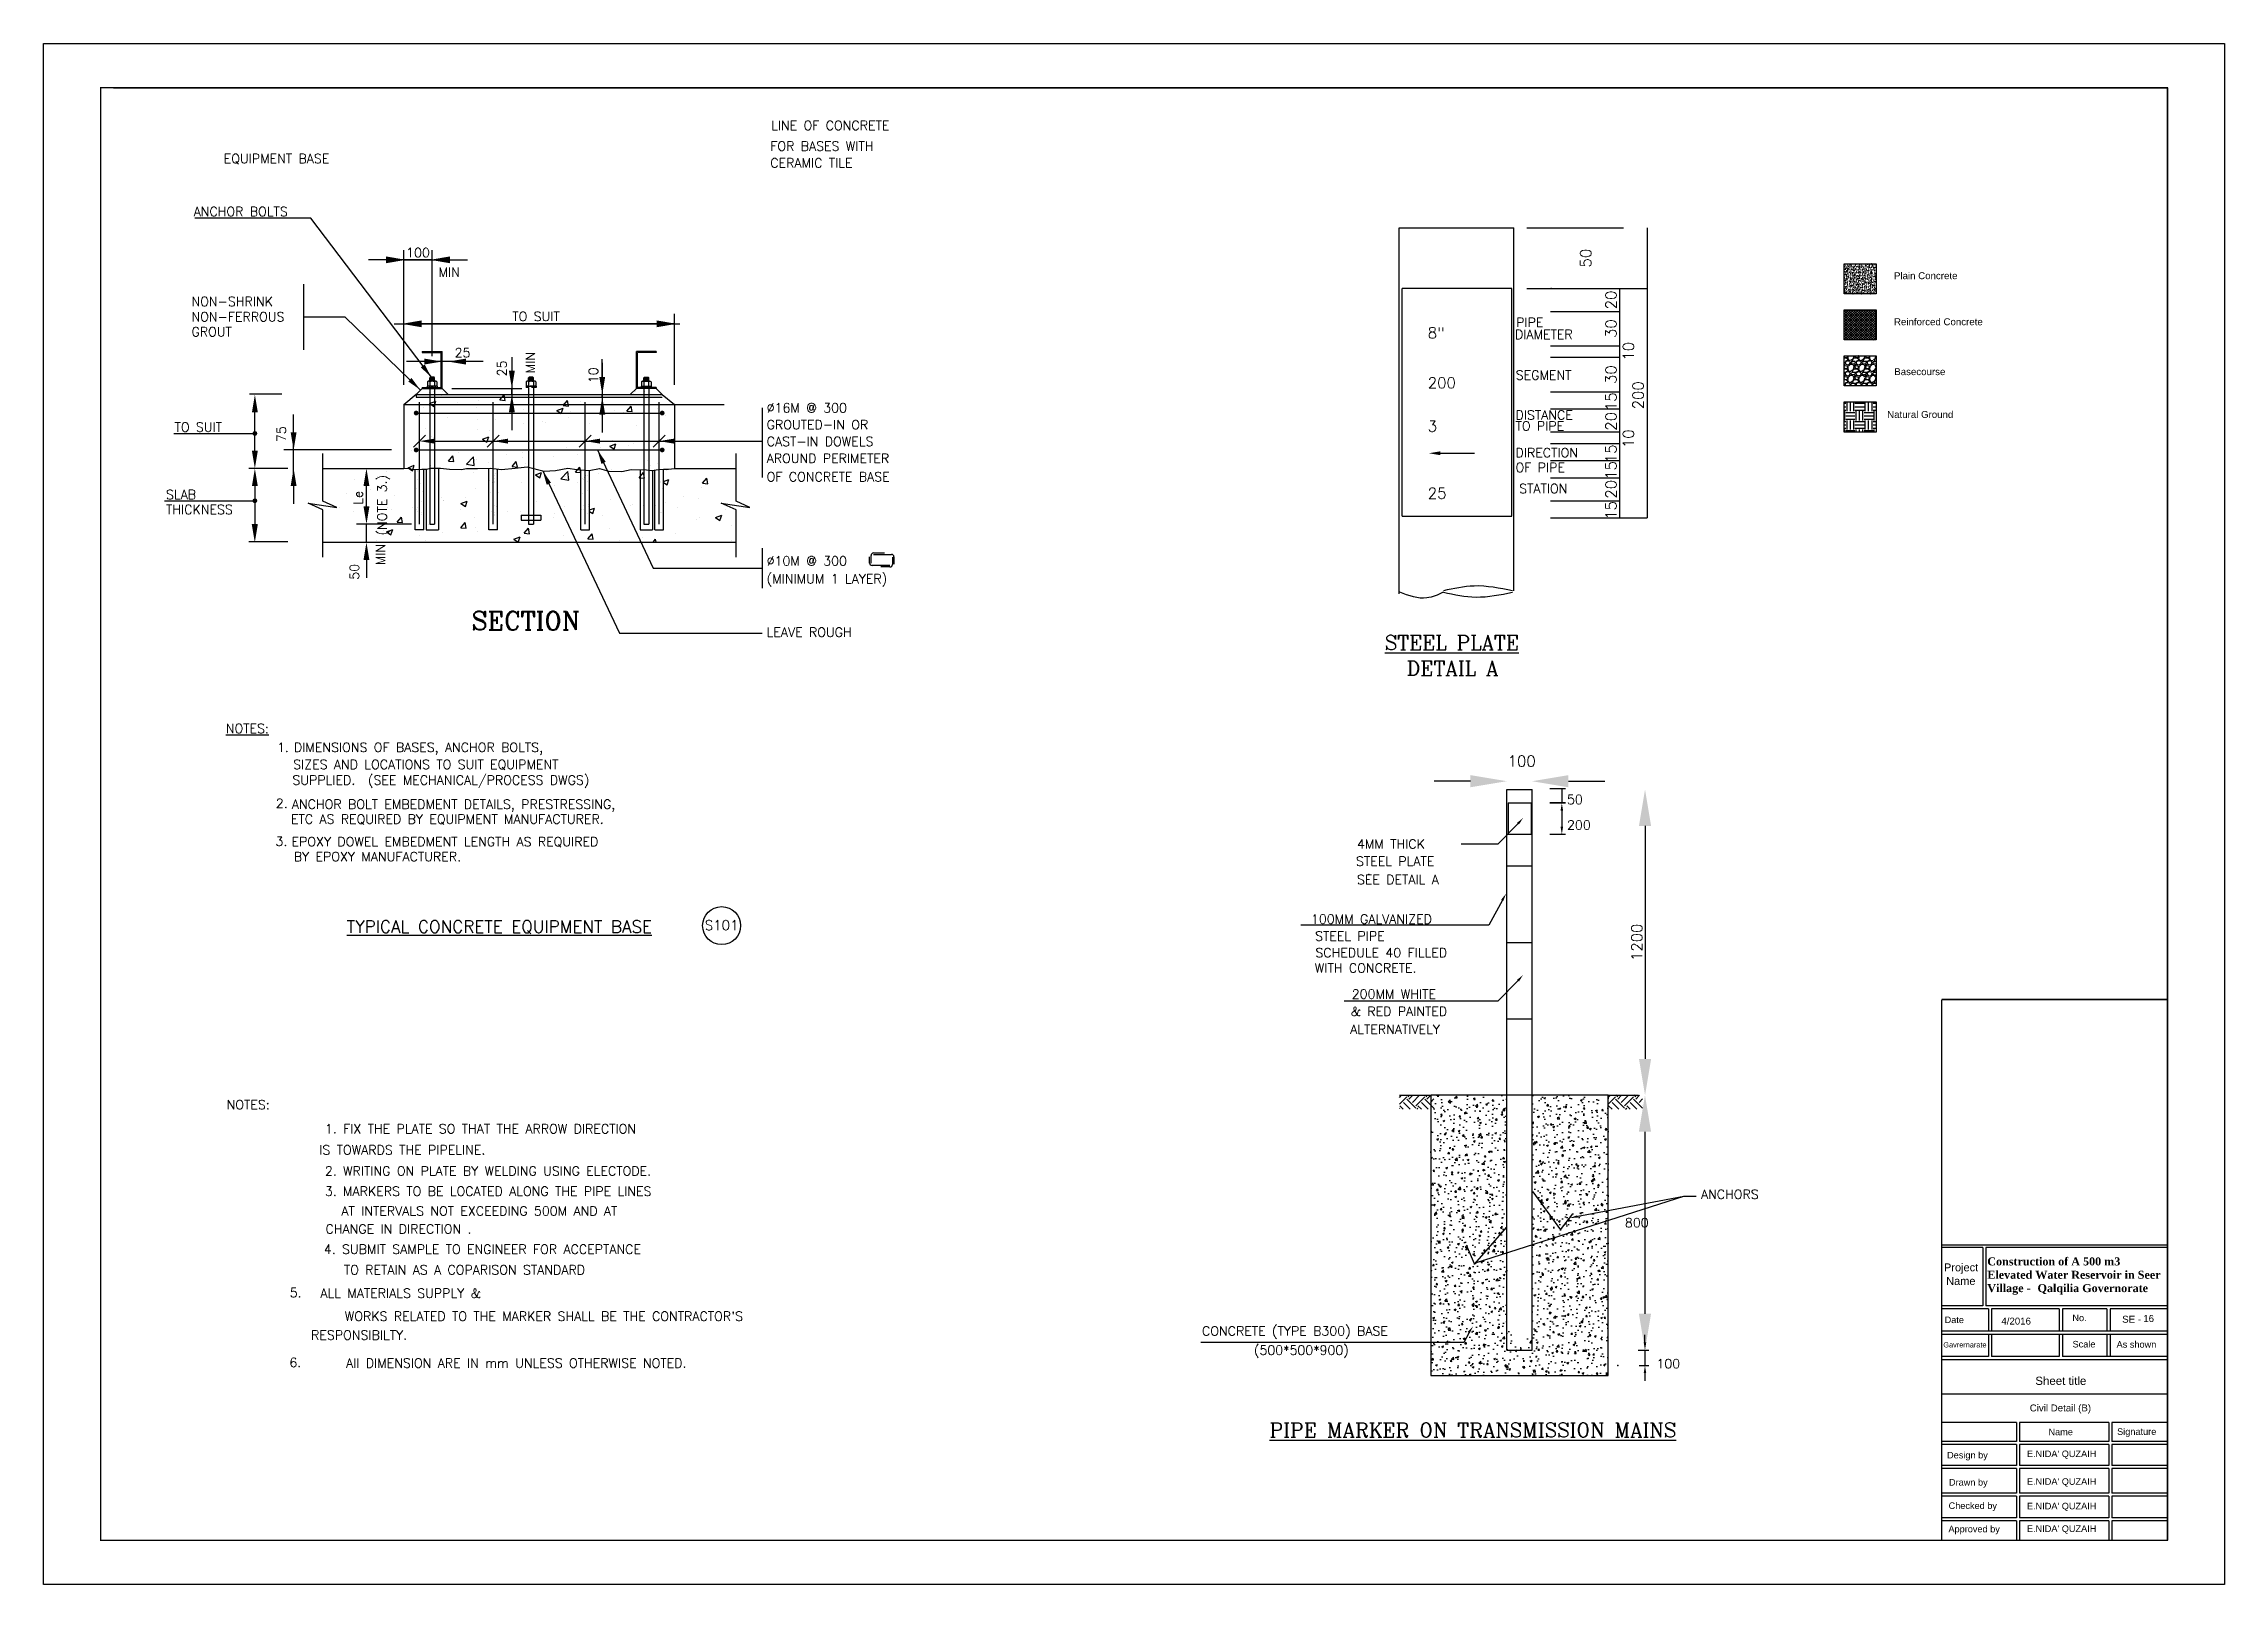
# Model space of a CAD drawing. Extents: x 166525 to 167198, y 178739 to 179747.
# Drawn here: x 167046 to 167105.9, y 178860.4 to 178902.8 of the extents above; entities that cross this region are included whole.
import ezdxf
from ezdxf.enums import TextEntityAlignment as Align

# ---------------------------------------------------------------- set-up
doc = ezdxf.new("R2010")
doc.units = 0
doc.header["$MEASUREMENT"] = 0
for name, pattern in [('AUSGEZOGEN', [0]), ('HIDDEN', [9.525, 6.35, -3.175]), ('HIDDEN2', [0.1875, 0.125, -0.0625])]:
    doc.linetypes.add(name, pattern=pattern)
doc.layers.get('0').update_dxf_attribs({"linetype": 'CONTINUOUS'})
doc.layers.get('DEFPOINTS').update_dxf_attribs({"linetype": 'CONTINUOUS'})
for name, color, linetype in [('000FRAME', 7, 'CONTINUOUS'), ('006COL', 5, 'CONTINUOUS'), ('007HATH', 8, 'CONTINUOUS'), ('1', 7, 'CONTINUOUS'), ('2', 7, 'CONTINUOUS'), ('6', 2, 'CONTINUOUS'), ('CONC-MINOR', 7, 'AUSGEZOGEN'), ('COVER', 7, 'CONTINUOUS'), ('DIMLIN', 7, 'AUSGEZOGEN'), ('HATCH', 40, 'CONTINUOUS'), ('HIDDEN', 7, 'CONTINUOUS'), ('L-10', 1, 'CONTINUOUS'), ('Line 1', 2, 'CONTINUOUS'), ('MECH-MINOR', 7, 'CONTINUOUS'), ('MHATCH', 8, 'CONTINUOUS'), ('PAPER', 7, 'CONTINUOUS'), ('R-BAR', 3, 'CONTINUOUS'), ('STEEL-MINOR', 7, 'CONTINUOUS'), ('T120', 10, 'CONTINUOUS'), ('TXT', 6, 'CONTINUOUS')]:
    doc.layers.add(name, color=color, linetype=linetype)
doc.layers.add('Frame-PW - KA_FRAME', color=7, linetype='CONTINUOUS', lineweight=80)
doc.styles.add('ROMANC', font='romanc', dxfattribs={"height": 30})

msp = doc.modelspace()

# ---------------------------------------------------------------- texts
at = {"color": 7, "insert": (167099.43085, 178869.41832), "char_height": 0.2, "width": 4.930876, "attachment_point": 1}
msp.add_mtext('{\\fTimes New Roman|b1|i0|c0|p18;\\H1.1x;\\C256;Construction of A 500 m3 Elevated Water Reservoir in Seer Village - \\H1.2845x; \\H0.77854x;Qalqilia Governorate\\H1.1896x; }', dxfattribs=at)
at = {"layer": '1', "color": 7, "linetype": 'Continuous', "style": 'ROMANC'}
for s, height, p in [('LINE OF CONCRETE', 0.2535, (167066.01434, 178900.38515)), ('EQUIPMENT BASE', 0.2535, (167050.97359, 178899.47434)), ('FOR BASES WITH', 0.2535, (167065.99146, 178899.81636)), ('CERAMIC TILE', 0.2535, (167065.99146, 178899.35558)), ('ANCHOR BOLTS', 0.2535, (167050.14638, 178898.02096)), ('NON-SHRINK', 0.2535, (167050.08746, 178895.54923)), ('NON-FERROUS', 0.2535, (167050.08746, 178895.13032)), ('GROUT', 0.2535, (167050.08746, 178894.71816)), ('8"', 0.3, (167084.05718, 178894.66468)), ('DIAMETER', 0.2535, (167086.45299, 178894.64558)), ('PIPE ', 0.2535, (167086.48379, 178894.97604)), ('SEGMENT', 0.2535, (167086.47386, 178893.52807)), ('200', 0.3, (167084.05718, 178893.29139)), ('%%C16M @ 300', 0.2535, (167065.89141, 178892.62861)), ('DISTANCE ', 0.2535, (167086.46797, 178892.43167)), ('TO SUIT', 0.2535, (167049.62254, 178892.09814)), ('GROUTED-IN OR', 0.2535, (167065.89141, 178892.16628)), ('CAST-IN DOWELS', 0.2535, (167065.89141, 178891.70438)), ('3', 0.3, (167084.05718, 178892.09947)), ('TO PIPE', 0.2535, (167086.46797, 178892.13053)), ('AROUND PERIMETER', 0.2535, (167065.89141, 178891.24163)), ('DIRECTION ', 0.2535, (167086.46797, 178891.3968)), ('OF CONCRETE BASE', 0.2535, (167065.89141, 178890.73503)), ('OF PIPE', 0.2535, (167086.46797, 178890.98943)), ('SLAB', 0.2535, (167049.38696, 178890.24643)), ('25', 0.3, (167084.05718, 178890.25978)), ('STATION', 0.2535, (167086.56823, 178890.4103)), ('THICKNESS', 0.2535, (167049.38696, 178889.83554)), ('%%C10M @ 300', 0.2535, (167065.89141, 178888.4238)), ('(MINIMUM 1 LAYER)', 0.2535, (167065.89141, 178887.93154)), ('LEAVE ROUGH', 0.2535, (167065.89141, 178886.46597)), ('%%USTEEL PLATE', 0.4, (167082.87555, 178886.10624)), ('DETAIL A', 0.4, (167083.47512, 178885.40161)), ('%%uNOTES:', 0.2535, (167051.03014, 178883.8199)), ('1.', 0.2535, (167052.43962, 178883.30239)), ('DIMENSIONS OF BASES, ANCHOR BOLTS,', 0.2535, (167052.90163, 178883.30239)), ('SIZES AND LOCATIONS TO SUIT EQUIPMENT', 0.2535, (167052.88115, 178882.83205)), ('SUPPLIED.  (SEE MECHANICAL/PROCESS DWGS)', 0.2535, (167052.86152, 178882.4026)), ('2.', 0.2535, (167052.40392, 178881.76407)), ('ANCHOR BOLT EMBEDMENT DETAILS, PRESTRESSING,', 0.2535, (167052.84545, 178881.73878)), ('50', 0.2535, (167087.88291, 178881.86979)), ('ETC AS REQUIRED BY EQUIPMENT MANUFACTURER.', 0.2535, (167052.82035, 178881.32978)), ('200', 0.2535, (167087.88291, 178881.16888)), ('3.', 0.2535, (167052.39488, 178880.72076)), ('EPOXY DOWEL EMBEDMENT LENGTH AS REQUIRED ', 0.2535, (167052.83641, 178880.71064)), ('BY EPOXY MANUFACTURER.', 0.2535, (167052.89782, 178880.30051)), ('4MM THICK', 0.2535, (167082.11176, 178880.64643)), ('STEEL PLATE', 0.2535, (167082.08558, 178880.17413)), ('SEE DETAIL A', 0.2535, (167082.11176, 178879.67045)), ('100MM GALVANIZED ', 0.2535, (167080.84771, 178878.58394)), ('STEEL PIPE ', 0.2535, (167080.96102, 178878.11838)), ('SCHEDULE 40 FILLED ', 0.2535, (167080.97061, 178877.66168)), ('WITH CONCRETE.', 0.2535, (167080.95499, 178877.24043)), ('200MM WHITE', 0.2535, (167081.96829, 178876.5244)), ('ALTERNATIVELY', 0.2535, (167081.92525, 178875.55791)), ('& RED PAINTED', 0.2535, (167081.93959, 178876.05024)), ('ANCHORS', 0.2535, (167091.56436, 178871.02335)), ('CONCRETE (TYPE B300) BASE', 0.2535, (167077.85366, 178867.26942)), ('(500*500*900)', 0.2535, (167079.27989, 178866.7437)), ('100', 0.2535, (167090.34052, 178866.37326)), ('%%UPIPE MARKER ON TRANSMISSION MAINS', 0.4, (167079.70683, 178864.476))]:
    msp.add_text(s, height=height, dxfattribs=at).set_placement(p)
for s, height, p in [('MIN', 0.2535, (167057.16751, 178896.47984)), ('S101', 0.2704, (167064.6543, 178878.54367)), ('NOTES:', 0.2535, (167051.64457, 178873.61406)), ('1. FIX THE PLATE SO THAT THE ARROW DIRECTION', 0.2535, (167058.02871, 178872.95193)), ('IS TOWARDS THE PIPELINE.', 0.2535, (167055.87965, 178872.37118)), ('2. WRITING ON PLATE BY WELDING USING ELECTODE.', 0.2535, (167058.23392, 178871.79157)), ('3. MARKERS TO BE LOCATED ALONG THE PIPE LINES', 0.2535, (167058.23936, 178871.23544)), ('CHANGE IN DIRECTION .', 0.2535, (167055.77544, 178870.19895)), ('AT INTERVALS NOT EXCEEDING 500M AND AT', 0.2535, (167057.9974, 178870.6933)), ('4. SUBMIT SAMPLE TO ENGINEER FOR ACCEPTANCE ', 0.2535, (167058.16787, 178869.64199)), ('  TO RETAIN AS A COPARISON STANDARD', 0.2535, (167057.41383, 178869.07683)), ('5. ', 0.2535, (167053.03792, 178868.45161)), ('ALL MATERIALS SUPPLY & ', 0.2535, (167055.92203, 178868.43528)), ("WORKS RELATED TO THE MARKER SHALL BE THE CONTRACTOR'S", 0.2535, (167059.7707, 178867.80271)), ('RESPONSIBILTY.', 0.2535, (167054.69311, 178867.28496)), ('6. ', 0.2535, (167053.02721, 178866.53182)), ('All DIMENSION ARE IN mm UNLESS OTHERWISE NOTED.', 0.2535, (167059.00991, 178866.51548))]:
    msp.add_text(s, height=height, dxfattribs=at).set_placement(p, align=Align.MIDDLE)
for s, height, p in [('20', 0.3, (167089.24048, 178895.46178)), ('30', 0.3, (167089.24048, 178894.67435)), ('10', 0.3, (167089.7203, 178894.0527)), ('30', 0.3, (167089.24048, 178893.41032)), ('15', 0.3, (167089.24048, 178892.66434)), ('200', 0.3, (167089.98679, 178892.71381)), ('20', 0.3, (167089.24048, 178892.12557)), ('75', 0.2535, (167052.68423, 178891.81387)), ('10', 0.3, (167089.7203, 178891.64897)), ('15', 0.3, (167089.24048, 178891.23453)), ('15', 0.3, (167089.24048, 178890.77865)), ('20', 0.3, (167089.24048, 178890.26061)), ('Le', 0.2535, (167054.79359, 178890.09486)), ('15', 0.3, (167089.24048, 178889.68039)), ('MIN', 0.2535, (167055.41048, 178888.43121)), ('50', 0.2535, (167054.69219, 178888.0339))]:
    msp.add_text(s, height=height, rotation=90, dxfattribs=at).set_placement(p)
msp.add_text('25', height=0.2535, dxfattribs=at).set_placement((167057.53586, 178894.2693), align=Align.MIDDLE_CENTER)
msp.add_text('MIN', height=0.2535, rotation=90, dxfattribs=at).set_placement((167059.39917, 178893.99689), align=Align.MIDDLE)
for s, p in [('25', (167058.61606, 178893.83663)), ('10', (167061.13105, 178893.64832)), ('(NOTE 3.)', (167055.32599, 178890.07956))]:
    msp.add_text(s, height=0.2535, rotation=90, dxfattribs=at).set_placement(p, align=Align.MIDDLE_CENTER)
for s, height, p in [('SECTION', 0.507, (167059.27284, 178886.65391)), ('%%UTYPICAL CONCRETE EQUIPMENT BASE', 0.338, (167058.54734, 178878.33653))]:
    msp.add_text(s, height=height, dxfattribs=at).set_placement(p, align=Align.CENTER)
at = {"layer": '1', "color": 7, "linetype": 'Continuous', "attachment_point": 5, "style": 'ROMANC'}
for s, insert, char_height in [('100', (167056.31207, 178897.01943), 0.2535), ('TO SUIT', (167059.55448, 178895.26734), 0.2535), ('\\A1;100', (167086.63809, 178883.05093), 0.3), ('\\A1;800', (167089.80007, 178870.37224), 0.2535)]:
    msp.add_mtext(s, dxfattribs=dict(at, insert=insert, char_height=char_height))
at = {"layer": '1', "color": 7, "linetype": 'Continuous', "char_height": 0.3, "attachment_point": 5, "rotation": 90, "style": 'ROMANC'}
for s, insert in [('50', (167088.39816, 178896.86733)), ('\\A1;1200 ', (167089.80213, 178878.07224))]:
    msp.add_mtext(s, dxfattribs=dict(at, insert=insert))
at = {"layer": 'TXT', "color": 7}
for s, insert, char_height, width, attachment_point in [('{\\fArial|b0|i0|c0|p34;Plain Concrete}', (167097.73946, 178896.47981), 0.1904466, 2.9052944, 2), ('{\\fArial|b0|i0|c0|p34;Reinforced Concrete}', (167098.08724, 178895.21439), 0.1904466, 2.9052944, 2), ('{\\fArial|b0|i0|c0|p34;Basecourse }', (167097.57713, 178893.84392), 0.1904466, 2.9052944, 2), ('{\\fArial|b0|i0|c0|p34;Natural Ground}', (167097.58891, 178892.66853), 0.1904466, 2.9052944, 2), ('{\\fArial|b0|i0|c0|p34;Project }', (167099.18128, 178869.25269), 0.2162446, 0.9779129, 3), ('{\\fArial|b0|i0|c0|p34;Name}', (167099.10606, 178868.87983), 0.2162446, 0.8023905, 3), ('{\\fArial|b0|i0|c0|p34;Date}', (167098.79027, 178867.79412), 0.1802039, 2.4656722, 3), ('{\\fArial|b0|i0|c0|p34;4/2016}', (167100.63126, 178867.76365), 0.1904466, 2.6058199, 3), ('{\\fArial|b0|i0|c0|p34;No.}', (167102.16114, 178867.84791), 0.1802039, 2.4656722, 3), ('\\A1;{\\fArial|b0|i0|c0|p34;SE -}', (167103.65561, 178867.81411), 0.1904466, 2.6058199, 3), ('\\A1;{\\fArial|b0|i0|c0|p34;16}', (167104.01277, 178867.83606), 0.1904466, 2.6058199, 3), ('{\\fArial|b0|i0|c178|p34;Gavrernarate}', (167099.40971, 178867.08892), 0.1441631, 1.9725377, 3), ('{\\fArial|b0|i0|c0|p34;Scale}', (167102.40246, 178867.12495), 0.1802039, 2.4656722, 3), ('{\\fArial|b0|i0|c0|p34;As shown}', (167104.07487, 178867.11871), 0.1802039, 2.4656722, 3), ('{\\fArial|b0|i0|c0|p34;Sheet title}', (167100.75244, 178866.14139), 0.2252548, 3.0820902, 1), ('{\\fArial|b0|i0|c0|p34;Civil Detail (B)}', (167102.28267, 178865.37827), 0.1904466, 2.9052944, 3), ('{\\fArial|b0|i0|c0|p34;Name}', (167101.7836, 178864.71403), 0.1802039, 2.4656722, 3), ('{\\fArial|b0|i0|c0|p34;Signature}', (167104.07523, 178864.72401), 0.1802039, 2.4656722, 3), ('{\\fArial|b0|i0|c0|p34;Design by}', (167099.44526, 178864.07678), 0.1802039, 1.1130295, 3), ("{\\fArial|b0|i0|c0|p34;E.NIDA' QUZAIH}", (167102.42823, 178864.11306), 0.1802039, 2.1409455, 3), ('{\\fArial|b0|i0|c0|p34;Drawn by}', (167099.44165, 178863.33047), 0.1802039, 1.1094247, 3), ("{\\fArial|b0|i0|c0|p34;E.NIDA' QUZAIH}", (167102.42823, 178863.35178), 0.1802039, 2.1409455, 3), ('{\\fArial|b0|i0|c0|p34;Checked by}', (167099.69675, 178862.68833), 0.1802039, 1.3645265, 3), ("{\\fArial|b0|i0|c0|p34;E.NIDA' QUZAIH}", (167102.42823, 178862.67794), 0.1802039, 2.1409455, 3), ('{\\fArial|b0|i0|c0|p34;Approved by}', (167099.77655, 178862.04684), 0.1802039, 1.4443199, 3), ("{\\fArial|b0|i0|c0|p34;E.NIDA' QUZAIH}", (167102.42823, 178862.05713), 0.1802039, 2.1409455, 3)]:
    msp.add_mtext(s, dxfattribs=dict(at, insert=insert, char_height=char_height, width=width, attachment_point=attachment_point))

# ---------------------------------------------------------------- blocks, each defined once
blk = doc.blocks.new('*X1050')
at = {"color": 0}
for p, q in [((68.26, 164.41), (68.26, 164.41)), ((69.37, 164.72), (69.37, 164.72)), ((69.48, 165.14), (70.74, 165.62)), ((69.48, 165.14), (70.38, 164.53)), ((70.15, 164.49), (70.15, 164.49)), ((70.38, 164.53), (70.74, 165.62)), ((71.4, 166.93), (71.89, 166.88)), ((71.89, 166.88), (71.89, 166.92)), ((75.08, 165.31), (75.08, 165.31)), ((78.98, 164.32), (78.98, 164.32)), ((79.5, 165.83), (79.5, 165.83)), ((83.73, 165.85), (84.6, 166.88)), ((83.73, 165.85), (84.8, 165.75)), ((84.8, 165.75), (84.6, 166.88)), ((86.45, 166.81), (86.45, 166.81)), ((95.35, 163.7), (96.61, 164.18)), ((96.24, 163.09), (96.61, 164.18)), ((96.64, 164.72), (97.51, 165.75)), ((96.64, 164.72), (97.71, 164.62)), ((97.72, 164.62), (97.51, 165.75)), ((100.22, 165.52), (100.22, 165.52)), ((109.55, 163.59), (110.42, 164.62)), ((110.63, 163.49), (110.42, 164.62)), ((115.73, 164.18), (115.73, 164.18)), ((116.2, 164.88), (116.2, 164.88)), ((68.73, 160.11), (68.73, 160.11)), ((73.17, 162.3), (73.17, 162.3)), ((79.23, 161.91), (79.23, 161.91)), ((79.28, 159.84), (79.28, 159.84)), ((81.71, 159.71), (81.71, 159.71)), ((82.78, 161.9), (82.78, 161.9)), ((86.22, 160.3), (86.22, 160.3)), ((88.52, 161.11), (88.52, 161.11)), ((88.59, 163.91), (88.59, 163.91)), ((89.72, 163.72), (89.72, 163.72)), ((92.38, 161.49), (92.38, 161.49)), ((93.04, 161.2), (93.04, 161.2)), ((95.35, 163.7), (96.24, 163.09)), ((97.61, 162.26), (97.61, 162.26)), ((98.2, 163.5), (98.2, 163.5)), ((101.99, 161.09), (101.99, 161.09)), ((104.4, 162.69), (104.4, 162.69)), ((106.96, 163.61), (106.96, 163.61)), ((107.81, 163.1), (107.81, 163.1)), ((108.91, 163.29), (108.91, 163.29)), ((109.55, 163.59), (110.63, 163.49)), ((111.6, 160.68), (111.6, 160.68)), ((117.42, 162.69), (117.42, 162.69)), ((65.79, 155.57), (65.79, 155.57)), ((69.93, 158.49), (69.93, 158.49)), ((70.35, 158.21), (70.35, 158.21)), ((75.4, 155.17), (75.4, 155.17)), ((80.22, 157.89), (81.48, 158.37)), ((80.22, 157.89), (81.12, 157.29)), ((81.12, 157.29), (81.48, 158.37)), ((97.39, 156.27), (97.39, 156.27)), ((99.67, 155.59), (99.67, 155.59)), ((104.18, 156.19), (104.18, 156.19)), ((106.09, 156.45), (107.35, 156.93)), ((106.09, 156.45), (106.99, 155.85)), ((106.74, 157.62), (106.74, 157.62)), ((106.99, 155.85), (107.35, 156.93)), ((109.98, 156.58), (109.98, 156.58)), ((110.99, 157.08), (110.99, 157.08)), ((115.98, 158.89), (115.98, 158.89)), ((60.62, 151.35), (60.62, 151.35)), ((65.1, 152.09), (66.36, 152.57)), ((65.1, 152.09), (66, 151.48)), ((65.61, 151.11), (65.61, 151.11)), ((66, 151.48), (66.36, 152.57)), ((69.71, 152.5), (69.71, 152.5)), ((73.32, 153.44), (74.18, 154.47)), ((73.32, 153.44), (74.39, 153.34)), ((74.39, 153.34), (74.18, 154.47)), ((76.96, 152.81), (78.36, 154.27)), ((76.96, 152.81), (78.56, 152.56)), ((76.98, 152.61), (76.98, 152.61)), ((78.56, 152.56), (78.36, 154.27)), ((78.48, 151.17), (78.48, 151.17)), ((79.06, 153.85), (79.06, 153.85)), ((81.48, 153.2), (81.48, 153.2)), ((85.01, 154.76), (85.01, 154.76)), ((86.23, 152.31), (87.09, 153.34)), ((86.23, 152.31), (87.3, 152.21)), ((87.3, 152.21), (87.09, 153.34)), ((88.3, 155.12), (88.3, 155.12)), ((88.3, 154.1), (88.3, 154.1)), ((88.98, 152.98), (88.98, 152.98)), ((90.97, 150.64), (92.23, 151.13)), ((91.86, 150.04), (92.23, 151.13)), ((94.62, 154.35), (94.62, 154.35)), ((96.17, 149.83), (97.57, 151.29)), ((97.77, 149.58), (97.57, 151.29)), ((99.14, 151.18), (100, 152.21)), ((99.14, 151.18), (100.21, 151.08)), ((99.48, 154.78), (99.48, 154.78)), ((100.21, 151.08), (100, 152.21)), ((103.79, 150.83), (103.79, 150.83)), ((104.23, 153.95), (104.23, 153.95)), ((106.52, 151.63), (106.52, 151.63)), ((112.05, 150.05), (112.91, 151.08)), ((113.12, 149.95), (112.92, 151.08)), ((113.83, 153.54), (113.83, 153.54)), ((114.29, 152.63), (114.29, 152.63)), ((115.77, 152.9), (115.77, 152.9)), ((117.63, 151.48), (117.63, 151.48)), ((52.68, 146.78), (52.68, 146.78)), ((54.29, 149.62), (54.29, 149.62)), ((57.49, 147.57), (57.49, 147.57)), ((58.79, 150.21), (58.79, 150.21)), ((62.29, 146.37), (62.29, 146.37)), ((69.49, 146.51), (69.49, 146.51)), ((78.84, 147.86), (78.84, 147.86)), ((83.57, 147), (83.57, 147)), ((88.08, 149.13), (88.08, 149.13)), ((90.97, 150.64), (91.86, 150.04)), ((93.29, 149.02), (93.29, 149.02)), ((94.93, 148.49), (94.93, 148.49)), ((96.17, 149.83), (97.77, 149.58)), ((97.17, 150.28), (97.17, 150.28)), ((99.44, 149.09), (99.44, 149.09)), ((106.26, 149.99), (106.26, 149.99)), ((112.05, 150.05), (113.12, 149.95)), ((116.98, 149.26), (118.1, 149.69)), ((116.98, 149.1), (117.73, 148.6)), ((117.73, 148.6), (118.1, 149.69)), ((121.16, 146.33), (121.16, 146.33)), ((124.64, 148.06), (124.64, 148.06)), ((124.96, 148.92), (125.83, 149.95)), ((124.96, 148.92), (126.03, 148.82)), ((126.03, 148.82), (125.83, 149.95)), ((131.66, 148.13), (131.66, 148.13)), ((51.16, 144.09), (51.16, 144.09)), ((54.06, 143.11), (54.06, 143.11)), ((56.47, 144.36), (56.47, 144.36)), ((60.4, 145.36), (60.4, 145.36)), ((60.88, 144.01), (60.88, 144.01)), ((61.8, 143.62), (61.8, 143.62)), ((62.9, 141.03), (63.77, 142.06)), ((63.98, 140.93), (63.77, 142.06)), ((66.08, 143.96), (66.08, 143.96)), ((71.89, 145.97), (71.89, 145.97)), ((72.24, 145.51), (72.24, 145.51)), ((72.3, 145.42), (72.3, 145.42)), ((75.69, 143.55), (75.69, 143.55)), ((75.84, 144.84), (77.11, 145.32)), ((75.84, 144.84), (76.74, 144.23)), ((76.74, 144.23), (77.11, 145.32)), ((76.75, 146.1), (76.75, 146.1)), ((78.62, 141.87), (78.62, 141.87)), ((81.5, 145.56), (81.5, 145.56)), ((85.3, 143.14), (85.3, 143.14)), ((87.86, 143.13), (87.86, 143.13)), ((91.11, 145.16), (91.11, 145.16)), ((94.71, 141.99), (94.71, 141.99)), ((94.91, 142.74), (94.91, 142.74)), ((96.96, 144.29), (96.96, 144.29)), ((100.17, 142.73), (100.17, 142.73)), ((101.98, 143.5), (102.97, 143.88)), ((101.98, 143.21), (102.61, 142.79)), ((102.61, 142.79), (102.97, 143.88)), ((104.52, 142.33), (104.52, 142.33)), ((106.3, 145.64), (106.3, 145.64)), ((110.33, 144.34), (110.33, 144.34)), ((110.67, 144.53), (110.67, 144.53)), ((112.89, 144.38), (112.89, 144.38)), ((114.12, 141.93), (114.12, 141.93)), ((117.4, 144.98), (117.4, 144.98)), ((119.94, 143.94), (119.94, 143.94)), ((124.21, 145.87), (124.21, 145.87)), ((124.42, 142.06), (124.42, 142.06)), ((127.58, 141.95), (128.84, 142.44)), ((127.58, 141.95), (128.48, 141.35)), ((128.48, 141.35), (128.84, 142.44)), ((129.55, 143.53), (129.55, 143.53)), ((60.18, 139.36), (60.18, 139.36)), ((60.72, 139.03), (61.98, 139.52)), ((60.72, 139.03), (61.62, 138.43)), ((61.62, 138.43), (61.98, 139.52)), ((62.9, 141.03), (63.98, 140.93)), ((67.51, 138.41), (67.51, 138.41)), ((69.27, 140.52), (69.27, 140.52)), ((72.01, 139), (72.01, 139)), ((75.81, 139.9), (76.68, 140.93)), ((75.81, 139.9), (76.89, 139.8)), ((76.89, 139.8), (76.68, 140.93)), ((78.83, 139.9), (78.83, 139.9)), ((79.17, 139.12), (79.17, 139.12)), ((86.59, 137.59), (87.85, 138.07)), ((86.59, 137.59), (87.48, 136.99)), ((87.48, 136.99), (87.85, 138.07)), ((88.72, 138.77), (89.59, 139.8)), ((88.72, 138.77), (89.8, 138.67)), ((89.8, 138.67), (89.59, 139.8)), ((89.67, 140.92), (89.67, 140.92)), ((90.2, 141.39), (90.2, 141.39)), ((96.74, 138.29), (96.74, 138.29)), ((101.63, 137.64), (102.5, 138.67)), ((101.63, 137.64), (102.71, 137.54)), ((102.71, 137.54), (102.5, 138.67)), ((106.09, 139.64), (106.09, 139.64)), ((112.66, 137.88), (112.66, 137.88)), ((114.91, 136.94), (115.41, 137.54)), ((115.52, 136.94), (115.41, 137.54)), ((119.48, 138.77), (119.48, 138.77)), ((123.73, 141.52), (123.73, 141.52)), ((130.85, 140.27), (130.85, 140.27)), ((58.7, 137.22), (58.7, 137.22)), ((68.68, 137.32), (68.68, 137.32)), ((87.64, 137.14), (87.64, 137.14)), ((108.15, 137.28), (108.15, 137.28)), ((130.92, 137.39), (130.92, 137.39))]:
    blk.add_line(p, q, dxfattribs=at)
blk = doc.blocks.new('*X1048')
at = {"color": 0}
for p, q in [((66.94, 151.24), (66.94, 151.24)), ((67.94, 151.77), (67.94, 151.77)), ((82.96, 150.94), (82.96, 150.94)), ((66.77, 147.94), (66.77, 147.94)), ((66.92, 149.78), (66.92, 149.78)), ((67.31, 149.03), (67.31, 149.03)), ((67.36, 147.13), (67.36, 147.13)), ((67.7, 148.91), (67.7, 148.91)), ((68.05, 147.34), (68.05, 147.34)), ((68.18, 147.09), (68.18, 147.09)), ((68.23, 147.92), (68.23, 147.92)), ((81.55, 146.35), (81.55, 146.35)), ((81.66, 149.45), (81.66, 149.45)), ((81.79, 147.12), (81.79, 147.12)), ((82.18, 149.09), (82.18, 149.09)), ((82.24, 146.56), (82.24, 146.56)), ((82.45, 148.59), (82.45, 148.59)), ((82.59, 150.43), (82.59, 150.43)), ((82.62, 149.16), (82.62, 149.16)), ((82.66, 149.99), (82.66, 149.99)), ((82.68, 149.35), (82.68, 149.35)), ((83.24, 147.09), (83.24, 147.09)), ((100.52, 146.83), (100.52, 146.83)), ((100.63, 149.93), (100.63, 149.93)), ((100.76, 149.68), (100.76, 149.68)), ((100.88, 150.06), (100.88, 150.06)), ((101.25, 150.58), (101.25, 150.58)), ((101.47, 149.25), (101.47, 149.25)), ((101.52, 147.36), (101.52, 147.36)), ((101.63, 150.46), (101.63, 150.46)), ((101.96, 147.43), (101.96, 147.43)), ((101.96, 147.43), (101.96, 147.43)), ((116.34, 149.31), (116.34, 149.31)), ((116.47, 149.06), (116.47, 149.06)), ((116.75, 147.93), (116.75, 147.93)), ((66.59, 145.28), (66.59, 145.28)), ((66.88, 143.52), (66.88, 143.52)), ((67.02, 143.27), (67.02, 143.27)), ((67.06, 144.09), (67.06, 144.09)), ((67.78, 143.03), (67.78, 143.03)), ((67.85, 145.31), (67.85, 145.31)), ((67.85, 142.59), (67.85, 142.59)), ((68.16, 142.92), (68.16, 142.92)), ((82.07, 143.26), (82.07, 143.26)), ((82.59, 142.9), (82.59, 142.9)), ((82.61, 144.35), (82.61, 144.35)), ((82.66, 142.46), (82.66, 142.46)), ((82.72, 142.65), (82.72, 142.65)), ((83, 144.24), (83, 144.24)), ((100.3, 145.43), (100.3, 145.43)), ((100.35, 143.53), (100.35, 143.53)), ((100.79, 143.61), (100.79, 143.61)), ((100.79, 143.61), (100.79, 143.61)), ((100.83, 144.43), (100.83, 144.43)), ((101.17, 146.21), (101.17, 146.21)), ((101.57, 142.74), (101.57, 142.74)), ((101.72, 144.58), (101.72, 144.58)), ((101.79, 144.14), (101.79, 144.14)), ((101.81, 143.51), (101.81, 143.51)), ((115.3, 145.24), (115.3, 145.24)), ((115.45, 144.35), (115.45, 144.35)), ((116.05, 142.91), (116.05, 142.91)), ((116.3, 143.05), (116.3, 143.05)), ((116.5, 142.99), (116.5, 142.99))]:
    blk.add_line(p, q, dxfattribs=at)
blk = doc.blocks.new('_OPEN')
at = {"color": 0, "linetype": 'ByBlock'}
for p, q in [((-1, 0.17), (0, 0)), ((0, 0), (-1, -0.17)), ((0, 0), (-1, 0))]:
    blk.add_line(p, q, dxfattribs=at)
blk = doc.blocks.new('*X1049')
at = {"color": 0}
for p, q in [((69.38, 167.43), (69.38, 167.43)), ((70.27, 167.58), (70.27, 167.58)), ((70.4, 167.33), (70.4, 167.33)), ((72.16, 167.62), (72.16, 167.62)), ((72.62, 167.07), (72.62, 167.07)), ((72.87, 167.2), (72.87, 167.2))]:
    blk.add_line(p, q, dxfattribs=at)

# ---------------------------------------------------------------- hatches: boundary and pattern name
at = {"linetype": 'Continuous'}
h = msp.add_hatch(dxfattribs=at)
h.set_pattern_fill('EARTH', color=8, style=0)
h.set_pattern_definition([(0, (428.79478, -356.30798), (0.25, 0.25), [0.25, -0.25]), (0, (428.79478, -356.21423), (0.25, 0.25), [0.25, -0.25]), (0, (428.79478, -356.12048), (0.25, 0.25), [0.25, -0.25]), (90, (428.82603, -356.08923), (-0.25, 0.25), [0.25, -0.25]), (90, (428.91978, -356.08923), (-0.25, 0.25), [0.25, -0.25]), (90, (429.01353, -356.08923), (-0.25, 0.25), [0.25, -0.25])])
h.paths.add_polyline_path([(167096.37683, 178892.91682), (167095.49448, 178892.91682), (167095.49448, 178892.09016), (167096.37683, 178892.09016)])
at = {"layer": '006COL'}
h = msp.add_hatch(dxfattribs=at)
h.set_pattern_fill('ANSI37', color=8, scale=0.38995, angle=90, style=0)
h.set_pattern_definition([(135, (166965.018223, 178774.08502), (-0.034467066, -0.034467066), []), (225, (166965.018223, 178774.08502), (0.034467066, -0.034467066), [])])
h.paths.add_polyline_path([(167095.49448, 178895.44766), (167095.49448, 178894.621), (167096.37683, 178894.621), (167096.37683, 178895.44766)])
at = {"layer": '007HATH'}
h = msp.add_hatch(dxfattribs=at)
h.set_pattern_fill('AR-CONC', color=8, scale=0.015598, angle=270, style=0)
h.set_pattern_definition([(320, (166968.88922, 178773.3319), (-0.009788086, -0.11187834), [0.01169851, -0.12868361]), (265, (166968.88922, 178773.3319), (0.11732703, 0.02164245), [0.00935881, -0.10294689]), (10.451444, (166968.88841, 178773.32257), (0.10753894, -0.09023589), [0.009942204, -0.10936424]), (316.1842, (166968.92042, 178773.3319), (-0.02581772, -0.16646845), [0.01754777, -0.19302542]), (6.63564, (166968.91827, 178773.31802), (0.15194315, -0.1457887), [0.01491331, -0.16404645]), (261.18416, (166968.92042, 178773.3319), (0.15194315, -0.1457887), [0.01403821, -0.15442033]), (291, (166968.91262, 178773.3163), (-0.06280055, -0.09310564), [0.01169851, -0.12868361]), (236, (166968.91262, 178773.3163), (0.113109, -0.03795236), [0.00935881, -0.10294689]), (341.451445, (166968.90739, 178773.30854), (0.05030845, -0.131058), [0.0099422, -0.10936424]), (307.5, (166968.889222, 178773.331896), (0.051924828, -0.001896696), [0, -0.101699048, 0, -0.10450669, 0, -0.10333684]), (277.5, (166968.88922, 178773.331896), (0.061520392, -0.041033622), [0, -0.059584411, 0, -0.099359346, 0, -0.039384984]), (237.5, (166968.889222, 178773.36668), (-0.003518112, -0.083265695), [0, -0.038995034, 0, -0.121664505, 0, -0.16143944]), (227.5, (166968.88922, 178773.38228), (0.01561439, -0.090965457), [0, -0.050693544, 0, -0.08079771, 0, -0.1146454])])
h.paths.add_polyline_path([(167096.37683, 178896.71307), (167095.49448, 178896.71307), (167095.49448, 178895.88642), (167096.37683, 178895.88642)])
at = {"layer": 'HATCH'}
h = msp.add_hatch(dxfattribs=at)
h.set_pattern_fill('EARTH', color=256, scale=1.4, angle=45, style=0)
h.set_pattern_definition([(45, (167060.9567, 178859.7188), (3e-17, 0.4949747), [0.35, -0.35]), (45, (167060.8639, 178859.8116), (3e-17, 0.4949747), [0.35, -0.35]), (45, (167060.7711, 178859.9044), (3e-17, 0.4949747), [0.35, -0.35]), (135, (167060.7711, 178859.96627), (-0.4949747, 6e-17), [0.35, -0.35]), (135, (167060.8639, 178860.05908), (-0.4949747, 6e-17), [0.35, -0.35]), (135, (167060.9567, 178860.1519), (-0.4949747, 6e-17), [0.35, -0.35])])
h.paths.add_polyline_path([(167084.22645, 178873.87224), (167083.28108, 178873.87224), (167083.28108, 178873.48592), (167084.22645, 178873.48592)])
h = msp.add_hatch(dxfattribs=at)
h.set_pattern_fill('AR-CONC', color=256, scale=0.07, style=0)
h.set_pattern_definition([(50, (167067.14663, 178859.80818), (0.502082, -0.0439265), [0.0525, -0.5775]), (355, (167067.14663, 178859.8082), (-0.097126, 0.526534), [0.042, -0.462]), (100.4514, (167067.18847, 178859.8045), (0.404957, 0.482608), [0.044618, -0.490799]), (46.1842, (167067.1466, 178859.9482), (0.747069, -0.115863), [0.07875, -0.86625]), (96.6356, (167067.2089, 178859.9385), (0.654264, 0.681883), [0.066927, -0.7362]), (351.1842, (167067.1466, 178859.9482), (0.654263, 0.681883), [0.063, -0.693]), (21, (167067.21663, 178859.91318), (0.417835, -0.281833), [0.0525, -0.5775]), (326, (167067.21663, 178859.9132), (0.170321, 0.507605), [0.042, -0.462]), (71.4514, (167067.25145, 178859.8897), (0.588156, 0.225771), [0.044618, -0.490799]), (37.5, (167067.14663, 178859.80818), (0.0085119, 0.2330257), [0, -0.4564, 0, -0.469, 0, -0.46375]), (7.5, (167067.14663, 178859.80818), (0.1841487, 0.2760882), [0, -0.2674, 0, -0.4459, 0, -0.17675]), (327.5, (167066.99053, 178859.80818), (0.3736757, -0.0157884), [0, -0.175, 0, -0.546, 0, -0.7245]), (317.5, (167066.92053, 178859.80818), (0.4082303, 0.0700735), [0, -0.2275, 0, -0.3626, 0, -0.5145])])
h.paths.add_polyline_path([(167086.92955, 178867.57224), (167086.57955, 178866.87224), (167086.22955, 178867.57224), (167086.22955, 178873.87224), (167084.14345, 178873.87224), (167084.14345, 178866.17224), (167089.01565, 178866.17224), (167089.01565, 178873.87224), (167086.92955, 178873.87224)])
h = msp.add_hatch(dxfattribs=at)
h.set_pattern_fill('EARTH', color=256, scale=1.4, angle=45, style=0)
h.set_pattern_definition([(45, (167066.69127, 178859.7188), (3e-17, 0.4949747), [0.35, -0.35]), (45, (167066.59846, 178859.8116), (3e-17, 0.4949747), [0.35, -0.35]), (45, (167066.50566, 178859.9044), (3e-17, 0.4949747), [0.35, -0.35]), (135, (167066.50566, 178859.96627), (-0.4949747, 6e-17), [0.35, -0.35]), (135, (167066.59846, 178860.05908), (-0.4949747, 6e-17), [0.35, -0.35]), (135, (167066.69127, 178860.1519), (-0.4949747, 6e-17), [0.35, -0.35])])
h.paths.add_polyline_path([(167089.96101, 178873.87224), (167089.01565, 178873.87224), (167089.01565, 178873.48592), (167089.96101, 178873.48592)])
at = {"layer": 'Line 1', "linetype": 'Continuous'}
h = msp.add_hatch(dxfattribs=at)
h.set_pattern_fill('GRAVEL', color=8, scale=0.3, style=0)
h.set_pattern_definition([(228.012787504, (429.010784, -356.007982), (-2.4, -2.7), [0.0403608, -3.99572641412]), (184.969740728, (428.983784, -356.037982), (3.6, 0.3), [0.0692604, -6.85677742837]), (132.510447078, (428.914784, -356.043982), (3, -3.3), [0.0488364, -4.83480977883]), (267.273689006, (428.797784, -356.118982), (0.3, 6), [0.0630714, -6.2440674125]), (292.833654178, (428.794784, -356.181982), (-1.5, 3.6), [0.0618465, -6.12281193843]), (357.273689006, (428.818784, -356.238982), (-6, 0.3), [0.0630714, -6.2440674125]), (37.6942404667, (428.881784, -356.241982), (-3.9, -3), [0.0834087, -8.25745456467]), (72.255328375, (428.947784, -356.190982), (2.1, 6.6), [0.0787464, -7.79589644904]), (121.429565615, (428.971784, -356.115982), (-2.4, 3.9), [0.063285, -6.26522193292]), (175.236358309, (428.938784, -356.061982), (3.3, -0.3), [0.0722496, -3.54022877364]), (222.397437798, (428.866784, -356.055982), (-3.6, -3.3), [0.0934344, -9.25001250144]), (138.814074834, (429.094784, -356.121982), (-2.1, 1.8), [0.0318903, -3.15715344382]), (171.46923439, (429.070784, -356.100982), (3.9, -0.6), [0.0606711, -6.00645342485]), (225, (429.01078, -356.09198), (-3e-17, -0.3), [0.0424263, -0.3818377687]), (203.198590514, (428.989784, -356.05598), (1.5, 0.6), [0.0228474, -2.26188453176]), (291.801409486, (428.968784, -356.06498), (-0.3, 0.9), [0.0323109, -1.58323854214]), (30.963756532, (428.980784, -356.09498), (0.9, 0.6), [0.0524787, -1.69680686845]), (161.565051177, (429.02578, -356.06798), (0.6, -0.3), [0.0379473, -0.91073599805]), (16.389540334, (428.794784, -356.064982), (3, 0.9), [0.05316, -5.262853544]), (70.346175942, (428.845784, -356.049982), (-1.2000000000004, -3.300000000001), [0.0445983, -4.4152223242]), (293.198590514, (429.025784, -356.00798), (-0.6, 1.5), [0.0456945, -2.23903743176]), (343.610459666, (429.043784, -356.049982), (-3, 0.9), [0.05316, -5.262853544]), (339.44395478, (428.794784, -356.250982), (-1.5, 0.6), [0.051264, -2.5119371236]), (294.775140569, (428.842784, -356.268982), (-1.5, 3.3), [0.0429534, -4.252392919]), (66.801409486, (429.028784, -356.30798), (0.6, 1.5), [0.0456945, -2.23903743176]), (17.354024636, (429.046784, -356.265982), (-3.9, -1.2), [0.0502893, -4.97862708427]), (69.44395478, (428.881784, -356.307982), (-0.6, -1.5), [0.025632, -2.5375691236]), (101.309932474, (429.010784, -356.30798), (-0.3, 1.2), [0.015297, -1.51440885408]), (165.963756532, (429.007784, -356.29298), (0.9, -0.3), [0.0618465, -1.1750851877]), (186.009005957, (428.947784, -356.277982), (3, 0.3), [0.057315, -5.67417695236]), (303.690067526, (428.98078, -356.12198), (-0.3, 0.6), [0.0432666, -1.03839878264]), (353.157226587, (429.004784, -356.157982), (5.1, -0.6), [0.0755382, -7.4782687872]), (60.945395901, (429.079784, -356.166982), (-1.2, -2.1), [0.0308868, -3.0578022423]), (90, (429.09478, -356.13998), (-0.3, 0.3), [0.018, -0.282]), (120.256437164, (428.941784, -356.268982), (1.2, -2.1), [0.0416772, -4.12605599683]), (48.012787504, (428.920784, -356.232982), (2.4, 2.7), [0.0807216, -3.95536561412]), (0, (428.97478, -356.17298), (0.3, 0.3), [0.078, -0.222]), (325.304846469, (429.052784, -356.172982), (3, -2.1), [0.0474342, -4.69598229025]), (254.054604099, (429.091784, -356.19998), (-0.3, -1.2), [0.0436806, -2.1403523668]), (207.645975364, (429.079784, -356.241982), (-5.7, -3), [0.0711195, -7.04084225468]), (175.42607874, (429.016784, -356.274982), (-3.9, 0.3), [0.0752397, -7.4487220224])])
h.paths.add_polyline_path([(167096.37683, 178894.18224), (167095.49448, 178894.18224), (167095.49448, 178893.35558), (167096.37683, 178893.35558)])

# ---------------------------------------------------------------- linework, layer by layer
for p, q in [((167104.37817, 178869.75908), (167098.17942, 178869.75908)), ((167099.30408, 178869.6945), (167098.17942, 178869.6945)), ((167099.30408, 178869.6945), (167099.30408, 178868.09201)), ((167104.37817, 178869.6945), (167099.39152, 178869.6945)), ((167099.39152, 178869.6945), (167099.39152, 178868.09201)), ((167099.30408, 178868.09201), (167098.17942, 178868.09201)), ((167099.46337, 178868.00457), (167098.17942, 178868.00457)), ((167104.37817, 178868.09201), (167099.39152, 178868.09201)), ((167099.46337, 178868.00457), (167099.46337, 178867.39246)), ((167101.40791, 178868.00457), (167099.55081, 178868.00457)), ((167099.55081, 178868.00457), (167099.55081, 178867.39246)), ((167101.40791, 178868.00457), (167101.40791, 178867.39246)), ((167101.49535, 178868.00457), (167101.49535, 178867.39246)), ((167102.71903, 178868.00457), (167101.49535, 178868.00457)), ((167102.71903, 178868.00457), (167102.71903, 178867.39246)), ((167104.37817, 178868.00457), (167102.80647, 178868.00457)), ((167102.80647, 178868.00457), (167102.80647, 178867.39246)), ((167104.37817, 178867.39246), (167098.17942, 178867.39246)), ((167099.46337, 178867.39246), (167098.17942, 178867.39246)), ((167101.40791, 178867.39246), (167099.55081, 178867.39246)), ((167102.71903, 178867.39246), (167101.49535, 178867.39246)), ((167104.37817, 178867.30501), (167098.17942, 178867.30501)), ((167099.46337, 178867.30501), (167098.17942, 178867.30501)), ((167099.46337, 178867.30501), (167099.46337, 178866.6929)), ((167101.40791, 178867.30501), (167099.55081, 178867.30501)), ((167099.55081, 178867.30501), (167099.55081, 178866.6929)), ((167101.40791, 178867.30501), (167101.40791, 178866.6929)), ((167102.71903, 178867.30501), (167101.49535, 178867.30501)), ((167101.49535, 178867.30501), (167101.49535, 178866.6929)), ((167102.71903, 178867.30501), (167102.71903, 178866.6929)), ((167102.80647, 178867.30501), (167102.80647, 178866.6929)), ((167099.46337, 178866.6929), (167098.17942, 178866.6929)), ((167104.37817, 178866.60545), (167098.17942, 178866.60545)), ((167101.40791, 178866.6929), (167099.55081, 178866.6929)), ((167104.37817, 178866.6929), (167101.49535, 178866.6929)), ((167104.37817, 178865.65883), (167098.17942, 178865.65883)), ((167100.23292, 178864.88775), (167098.17942, 178864.88775)), ((167100.23292, 178864.36308), (167098.17942, 178864.36308)), ((167100.23292, 178864.88775), (167100.23292, 178864.36308)), ((167102.76881, 178864.88775), (167100.32037, 178864.88775)), ((167100.32037, 178864.88775), (167100.32037, 178864.36308)), ((167102.76881, 178864.36308), (167100.32037, 178864.36308)), ((167102.76881, 178864.88775), (167102.76881, 178864.36308)), ((167104.37817, 178864.88775), (167102.85626, 178864.88775)), ((167102.85626, 178864.88775), (167102.85626, 178864.36308)), ((167104.37817, 178864.36308), (167102.85626, 178864.36308)), ((167100.23292, 178864.27563), (167098.17942, 178864.27563)), ((167100.23292, 178864.27563), (167100.23292, 178863.70412)), ((167102.76881, 178864.27563), (167100.32037, 178864.27563)), ((167100.32037, 178864.27563), (167100.32037, 178863.70412)), ((167102.76881, 178864.27563), (167102.76881, 178863.70412)), ((167104.37817, 178864.27563), (167102.85626, 178864.27563)), ((167102.85626, 178864.27563), (167102.85626, 178863.70412)), ((167100.23292, 178863.70412), (167098.17942, 178863.70412)), ((167100.23292, 178863.61667), (167098.17942, 178863.61667)), ((167100.23292, 178863.61667), (167100.23292, 178862.94284)), ((167102.76881, 178863.70412), (167100.32037, 178863.70412)), ((167102.76881, 178863.61667), (167100.32037, 178863.61667)), ((167100.32037, 178863.61667), (167100.32037, 178862.94284)), ((167102.76881, 178863.61667), (167102.76881, 178862.94284)), ((167104.37817, 178863.70412), (167102.85626, 178863.70412)), ((167104.37817, 178863.61667), (167102.85626, 178863.61667)), ((167102.85626, 178863.61667), (167102.85626, 178862.94284)), ((167100.23292, 178862.94284), (167098.17942, 178862.94284)), ((167100.23292, 178862.85539), (167098.17942, 178862.85539)), ((167100.23292, 178862.85539), (167100.23292, 178862.269)), ((167102.76881, 178862.94284), (167100.32037, 178862.94284)), ((167102.76881, 178862.85539), (167100.32037, 178862.85539)), ((167100.32037, 178862.85539), (167100.32037, 178862.269)), ((167102.76881, 178862.85539), (167102.76881, 178862.269)), ((167104.37817, 178862.94284), (167102.85626, 178862.94284)), ((167104.37817, 178862.85539), (167102.85626, 178862.85539)), ((167102.85626, 178862.85539), (167102.85626, 178862.269)), ((167100.23292, 178862.269), (167098.17942, 178862.269)), ((167100.23292, 178862.18156), (167098.17942, 178862.18156)), ((167100.23292, 178862.18156), (167100.23292, 178861.64819)), ((167102.76881, 178862.269), (167100.32037, 178862.269)), ((167100.32037, 178862.18156), (167100.32037, 178861.64819)), ((167102.76881, 178862.18156), (167100.32037, 178862.18156)), ((167102.76881, 178862.18156), (167102.76881, 178861.64819)), ((167104.37817, 178862.269), (167102.85626, 178862.269)), ((167102.85626, 178862.18156), (167102.85626, 178861.64819)), ((167104.37817, 178862.18156), (167102.85626, 178862.18156))]:
    msp.add_line(p, q)
at = {"layer": '000FRAME', "color": 7}
for points in [[(167096.37683, 178896.71307), (167096.37683, 178895.88642), (167095.49448, 178895.88642), (167095.49448, 178896.71307)], [(167096.37683, 178895.44766), (167096.37683, 178894.621), (167095.49448, 178894.621), (167095.49448, 178895.44766)], [(167096.37683, 178894.18224), (167096.37683, 178893.35558), (167095.49448, 178893.35558), (167095.49448, 178894.18224)], [(167096.37683, 178892.91682), (167096.37683, 178892.09016), (167095.49448, 178892.09016), (167095.49448, 178892.91682)]]:
    msp.add_lwpolyline(points, close=True, dxfattribs=at)
at = {"layer": '1', "color": 8, "linetype": 'Continuous'}
for p, q in [((167053.36829, 178897.96406), (167050.17979, 178897.96406)), ((167056.67825, 178893.59407), (167053.36829, 178897.96406)), ((167055.43665, 178896.81663), (167054.94993, 178896.81663)), ((167055.43665, 178896.81663), (167054.94993, 178896.81663)), ((167055.92337, 178893.38922), (167055.92337, 178897.08655)), ((167055.92337, 178896.81663), (167056.70077, 178896.81663)), ((167056.70077, 178894.17385), (167056.70077, 178897.08655)), ((167057.18749, 178896.81663), (167057.67421, 178896.81663)), ((167057.18749, 178896.81663), (167057.67421, 178896.81663)), ((167053.17889, 178894.35154), (167053.17889, 178896.14776)), ((167054.31292, 178895.24965), (167053.17889, 178895.24965)), ((167056.3704, 178893.25279), (167054.31292, 178895.24965)), ((167055.65297, 178895.06454), (167063.50604, 178895.06454)), ((167062.87265, 178895.06454), (167056.41009, 178895.06454)), ((167056.41009, 178895.06454), (167062.87265, 178895.06454)), ((167063.35937, 178893.38922), (167063.35937, 178895.33494)), ((167056.48445, 178894.02594), (167055.99773, 178894.02594)), ((167058.09987, 178894.02594), (167056.70077, 178894.02594)), ((167058.89063, 178894.14584), (167058.89063, 178892.84842)), ((167061.37441, 178893.60554), (167061.37441, 178894.09226)), ((167061.37441, 178893.9951), (167061.37441, 178892.78082)), ((167052.56882, 178893.12821), (167051.67698, 178893.12821)), ((167057.24157, 178893.28782), (167059.16103, 178893.28782)), ((167058.89063, 178893.11882), (167058.89063, 178893.28782)), ((167058.89063, 178893.11882), (167058.89063, 178893.28782)), ((167061.37441, 178893.05122), (167061.37441, 178893.11882)), ((167061.37441, 178893.05122), (167061.37441, 178893.11882)), ((167051.8292, 178891.57754), (167051.8292, 178892.6321)), ((167052.8933, 178892.08454), (167052.8933, 178892.57126)), ((167052.8933, 178890.82042), (167052.8933, 178892.53506)), ((167058.89063, 178892.6321), (167058.89063, 178892.14538)), ((167061.37441, 178892.5645), (167061.37441, 178892.07778)), ((167065.76847, 178892.75811), (167065.76847, 178890.84455)), ((167049.60666, 178892.05115), (167051.84607, 178892.05115)), ((167056.18465, 178891.67495), (167056.51545, 178892.00575)), ((167058.21265, 178891.67495), (167058.54345, 178892.00575)), ((167060.74236, 178891.67495), (167061.07316, 178892.00575)), ((167062.77036, 178891.67495), (167063.10116, 178892.00575)), ((167055.5792, 178891.59782), (167052.6229, 178891.59782)), ((167052.8933, 178891.09082), (167052.8933, 178891.59782)), ((167052.8933, 178891.09082), (167052.8933, 178891.59782)), ((167056.26137, 178891.59782), (167063.02137, 178891.59782)), ((167056.75565, 178891.84035), (167065.76847, 178891.84035)), ((167061.24361, 178891.59782), (167062.77051, 178888.35138)), ((167052.73106, 178891.09082), (167051.6616, 178891.09082)), ((167052.56882, 178891.09082), (167051.67698, 178891.09082)), ((167059.73891, 178891.02412), (167061.8483, 178886.56737)), ((167049.34206, 178890.20211), (167051.84607, 178890.20211)), ((167051.82384, 178890.6041), (167051.82384, 178889.56053)), ((167052.8933, 178890.6041), (167052.8933, 178890.11738)), ((167054.89499, 178890.04627), (167054.89499, 178890.6041)), ((167054.89499, 178890.04627), (167054.89499, 178890.53299)), ((167056.13584, 178889.55955), (167054.62459, 178889.55955)), ((167054.89499, 178889.06282), (167054.89499, 178889.55955)), ((167052.73106, 178889.07381), (167051.6616, 178889.07381)), ((167065.76847, 178888.90183), (167065.76847, 178887.80092)), ((167054.89499, 178888.5761), (167054.89499, 178888.08938)), ((167062.77051, 178888.35138), (167065.76847, 178888.35138)), ((167061.8483, 178886.56737), (167065.76847, 178886.56737)), ((167085.22888, 178882.49871), (167084.22888, 178882.49871)), ((167087.92081, 178882.49871), (167088.92081, 178882.49871)), ((167087.40972, 178882.29921), (167087.84529, 178882.29921)), ((167087.40972, 178881.91191), (167087.84529, 178881.91191)), ((167087.40972, 178881.90654), (167087.84529, 178881.90654)), ((167087.74029, 178882.29651), (167087.74029, 178881.91257)), ((167087.74029, 178881.69028), (167087.74029, 178881.2503)), ((167090.02713, 178881.27224), (167090.02713, 178874.87224)), ((167087.40972, 178881.0403), (167087.84529, 178881.0403)), ((167090.02507, 178872.87224), (167090.02507, 178867.87224)), ((167085.40003, 178869.27968), (167091.08833, 178871.10489)), ((167088.08684, 178870.53596), (167091.08833, 178871.10489)), ((167091.08833, 178871.10489), (167091.43283, 178871.10489)), ((167090.02507, 178867.08224), (167090.02507, 178867.29224))]:
    msp.add_line(p, q, dxfattribs=at)
at = {"layer": '1', "color": 7, "linetype": 'Continuous'}
msp.add_line((167084.40151, 178891.50821), (167085.33876, 178891.50821), dxfattribs=at)
at = {"layer": '1', "color": 8, "linetype": 'Continuous'}
for points in [[(167060.17487, 178893.05122, 0, 0.1352, 0), (167060.33802, 178893.42256, 0, 0, 0), (167063.18067, 178899.89265, 0, 0, 0), (167065.74394, 178899.89265, 0, 0, 0), (167065.74394, 178900.9356, 0, 0, 0), (167065.74394, 178898.8497, 0, 0, 0)], [(167056.49903, 178894.30182, 0, 0.1352, 0), (167056.35049, 178894.67924, 0, 0, 0), (167054.52215, 178899.32473, 0, 0, 0), (167050.87825, 178899.32473, 0, 0, 0)]]:
    msp.add_lwpolyline(points, format="xyseb", dxfattribs=at)
at = {"layer": '1', "color": 7, "linetype": 'Continuous'}
msp.add_lwpolyline([(167086.42546, 178887.73261), (167086.42546, 178897.70231)], dxfattribs=at)
at = {"layer": '1', "color": 8, "linetype": 'Continuous', "const_width": 0.0649}
for points in [[(167051.79675, 178892.05115, 1), (167051.86165, 178892.05115, 1)], [(167051.79675, 178890.20211, 1), (167051.86165, 178890.20211, 1)]]:
    msp.add_lwpolyline(points, format="xyb", close=True, dxfattribs=at)
at = {"layer": '1', "color": 8, "linetype": 'Continuous'}
for points in [[(167086.53944, 178881.33967), (167085.97765, 178880.76635), (167084.97699, 178880.76635)], [(167086.10793, 178879.2355), (167085.7363, 178878.54368), (167080.566, 178878.54368)], [(167086.53944, 178877.02681), (167085.97765, 178876.45348), (167081.75724, 178876.45348)], [(167085.1913, 178867.35713), (167085.04917, 178867.07975), (167077.82358, 178867.07975)]]:
    msp.add_lwpolyline(points, dxfattribs=at)
for p in [(167087.74029, 178881.91191), (167087.74029, 178881.0403)]:
    msp.add_point(p, dxfattribs=at)
for points in [[(167055.43665, 178896.89775), (167055.43665, 178896.73551), (167055.92337, 178896.81663)], [(167057.18749, 178896.89775), (167057.18749, 178896.73551), (167056.70077, 178896.81663)], [(167056.41009, 178895.14566), (167056.41009, 178894.98342), (167055.92337, 178895.06454)], [(167062.87265, 178895.14566), (167062.87265, 178894.98342), (167063.35937, 178895.06454)], [(167056.67824, 178893.59405), (167056.38884, 178893.86737), (167056.49354, 178893.94667)], [(167056.48445, 178894.10706), (167056.48445, 178893.94482), (167056.97117, 178894.02594)], [(167057.62689, 178894.10706), (167057.62689, 178893.94482), (167057.14017, 178894.02594)], [(167058.80951, 178893.77454), (167058.97175, 178893.77454), (167058.89063, 178893.28782)], [(167051.74808, 178892.6321), (167051.91032, 178892.6321), (167051.8292, 178893.11882)], [(167056.37038, 178893.25277), (167056.04291, 178893.47908), (167056.13439, 178893.57333)], [(167058.80951, 178892.6321), (167058.97175, 178892.6321), (167058.89063, 178893.11882)], [(167061.29329, 178893.60554), (167061.45553, 178893.60554), (167061.37441, 178893.11882)], [(167061.29329, 178892.5645), (167061.45553, 178892.5645), (167061.37441, 178893.05122)], [(167052.81218, 178892.08454), (167052.97442, 178892.08454), (167052.8933, 178891.59782)], [(167056.75565, 178891.77275), (167056.75565, 178891.90795), (167056.35005, 178891.84035)], [(167058.78365, 178891.77275), (167058.78365, 178891.90795), (167058.37805, 178891.84035)], [(167061.31336, 178891.77275), (167061.31336, 178891.90795), (167060.90776, 178891.84035)], [(167063.34136, 178891.77275), (167063.34136, 178891.90795), (167062.93576, 178891.84035)], [(167051.74808, 178891.57754), (167051.91032, 178891.57754), (167051.8292, 178891.09082)], [(167061.24363, 178891.59783), (167061.47015, 178891.27051), (167061.3513, 178891.2146)], [(167051.74808, 178890.6041), (167051.91032, 178890.6041), (167051.8292, 178891.09082)], [(167052.81218, 178890.6041), (167052.97442, 178890.6041), (167052.8933, 178891.09082)], [(167054.81387, 178890.6041), (167054.97611, 178890.6041), (167054.89499, 178891.09082)], [(167059.73893, 178891.02413), (167059.96625, 178890.69736), (167059.84753, 178890.64117)], [(167051.74272, 178889.56053), (167051.90496, 178889.56053), (167051.82384, 178889.07381)], [(167051.74808, 178889.54954), (167051.91032, 178889.54954), (167051.8292, 178889.06282)], [(167054.81387, 178890.04627), (167054.97611, 178890.04627), (167054.89499, 178889.55955)], [(167054.81387, 178890.04627), (167054.97611, 178890.04627), (167054.89499, 178889.55955)], [(167054.81387, 178888.5761), (167054.97611, 178888.5761), (167054.89499, 178889.06282)], [(167085.22888, 178882.66538), (167085.22888, 178882.33205), (167086.22888, 178882.49871)], [(167087.92081, 178882.66538), (167087.92081, 178882.33205), (167086.92081, 178882.49871)], [(167087.70529, 178881.68957), (167087.77529, 178881.68957), (167087.74029, 178881.89957)], [(167086.56182, 178881.30876), (167086.67533, 178881.48887), (167086.50954, 178881.35531)], [(167087.70529, 178881.2503), (167087.77529, 178881.2503), (167087.74029, 178881.0403)], [(167086.13462, 178879.21057), (167086.20863, 178879.41019), (167086.07388, 178879.24536)], [(167086.56182, 178876.99589), (167086.67533, 178877.17601), (167086.50954, 178877.04244)], [(167089.86046, 178874.87224), (167090.1938, 178874.87224), (167090.02713, 178873.87224)], [(167089.8584, 178872.87224), (167090.19173, 178872.87224), (167090.02507, 178873.87224)], [(167088.17802, 178870.50796), (167087.96518, 178870.50289), (167088.16487, 178870.57671)], [(167085.61272, 178869.29718), (167085.36835, 178869.26927), (167085.60148, 178869.36178)], [(167085.20941, 178867.33159), (167085.30245, 178867.52308), (167085.15234, 178867.37211)], [(167089.8584, 178867.87224), (167090.19173, 178867.87224), (167090.02507, 178866.87224)]]:
    msp.add_solid(points, dxfattribs=at)
at = {"layer": '1', "color": 7, "linetype": 'Continuous'}
msp.add_solid([(167084.40151, 178891.56071), (167084.40151, 178891.45571), (167084.08651, 178891.50821)], dxfattribs=at)
at = {"layer": '2', "color": 2, "linetype": 'Continuous'}
msp.add_point((167082.43375, 178879.93941), dxfattribs=at)
at = {"layer": '6'}
for p, q in [((167083.35696, 178889.7794), (167083.35696, 178896.03559)), ((167086.36678, 178896.03559), (167083.35696, 178896.03559)), ((167086.36678, 178889.7794), (167086.36678, 178896.03559)), ((167083.35696, 178889.7794), (167086.36678, 178889.7794)), ((167086.26827, 178881.90114), (167086.89604, 178881.90114)), ((167086.26827, 178881.90114), (167086.26827, 178881.0403)), ((167086.89604, 178881.90114), (167086.89604, 178881.0403)), ((167086.26827, 178881.0403), (167086.89604, 178881.0403))]:
    msp.add_line(p, q, dxfattribs=at)
for points in [[(167083.27546, 178887.64921), (167083.27546, 178897.70231)], [(167083.27546, 178897.70231), (167086.42546, 178897.70231)], [(167083.27546, 178897.70231), (167086.42546, 178897.70231)], [(167083.27546, 178897.70231), (167086.42546, 178897.70231)], [(167086.22955, 178866.87224), (167086.22955, 178882.27224)], [(167086.22955, 178882.27224), (167086.92955, 178882.27224)], [(167086.92955, 178866.87224), (167086.92955, 178882.27224)], [(167086.22955, 178880.17224), (167086.92955, 178880.17224)], [(167086.22955, 178878.07224), (167086.92955, 178878.07224)], [(167086.22955, 178875.97224), (167086.92955, 178875.97224)], [(167083.28108, 178873.87224), (167084.11166, 178873.87224)], [(167089.01565, 178873.87224), (167089.84622, 178873.87224)], [(167086.94239, 178871.21941), (167087.70228, 178870.17388), (167088.04079, 178870.61797)], [(167086.20758, 178870.23703), (167085.34395, 178869.24158), (167085.14778, 178869.69002)], [(167086.22955, 178866.87224), (167086.92955, 178866.87224)]]:
    msp.add_lwpolyline(points, dxfattribs=at)
msp.add_lwpolyline([(167089.01565, 178866.17224), (167089.01565, 178873.87224), (167084.14345, 178873.87224), (167084.14345, 178866.17224)], close=True, dxfattribs=at)
for points in [[(167086.38558, 178887.72941), (167085.33218, 178887.86093), (167084.48808, 178887.72941)], [(167084.48353, 178887.68792), (167084.03323, 178887.53221), (167083.2885, 178887.68792)], [(167086.38558, 178887.6827), (167085.38414, 178887.54951), (167084.48808, 178887.6827)]]:
    msp.add_spline(points, degree=3, dxfattribs=at)
at = {"layer": 'CONC-MINOR', "color": 7}
for p, q in [((167056.26137, 178893.11882), (167055.92253, 178892.84162)), ((167056.26137, 178893.11882), (167056.43037, 178893.28782)), ((167056.26137, 178893.11882), (167063.02137, 178893.11882)), ((167057.14017, 178893.11882), (167056.97117, 178893.28782)), ((167062.14257, 178893.11882), (167062.31157, 178893.28782)), ((167063.02137, 178893.11882), (167062.85237, 178893.28782)), ((167055.92337, 178892.84231), (167055.92337, 178891.09082)), ((167063.35937, 178892.84231), (167063.35937, 178891.09082)), ((167053.69523, 178890.18944), (167053.69523, 178891.49642)), ((167065.04937, 178890.18944), (167065.04937, 178891.49642)), ((167053.69523, 178891.09082), (167055.92337, 178891.09082)), ((167056.23175, 178889.40082), (167056.23175, 178891.06536)), ((167056.46835, 178889.40082), (167056.46835, 178891.07322)), ((167058.25975, 178889.40082), (167058.25975, 178891.09082)), ((167058.49635, 178889.40082), (167058.49635, 178891.07458)), ((167060.78946, 178889.40082), (167060.78946, 178891.05388)), ((167061.02606, 178889.40082), (167061.02606, 178891.03932)), ((167062.81746, 178889.40082), (167062.81746, 178891.0483)), ((167063.05406, 178889.40082), (167063.05406, 178891.07297)), ((167063.35937, 178891.09082), (167065.04937, 178891.09082)), ((167053.29082, 178890.13824), (167054.07916, 178890.01539)), ((167053.69523, 178889.94884), (167053.29082, 178890.13824)), ((167054.07916, 178890.01539), (167053.69523, 178890.18944)), ((167064.64496, 178890.13824), (167065.4333, 178890.01539)), ((167065.04937, 178889.94884), (167064.64496, 178890.13824)), ((167065.4333, 178890.01539), (167065.04937, 178890.18944)), ((167053.69523, 178888.65722), (167053.69523, 178889.94884)), ((167065.04937, 178888.65722), (167065.04937, 178889.94884)), ((167053.69523, 178889.06282), (167065.04937, 178889.06282)), ((167056.46835, 178889.40082), (167056.23175, 178889.40082)), ((167058.49635, 178889.40082), (167058.25975, 178889.40082)), ((167060.78946, 178889.40082), (167061.02606, 178889.40082)), ((167062.81746, 178889.40082), (167063.05406, 178889.40082))]:
    msp.add_line(p, q, dxfattribs=at)
msp.add_lwpolyline([(167055.92337, 178891.09082), (167056.07477, 178891.09665), (167056.12163, 178891.07322), (167056.28565, 178891.06151), (167056.41452, 178891.07322), (167056.53167, 178891.07322), (167056.66054, 178891.09665), (167056.92999, 178891.09665), (167057.17601, 178891.07322), (167057.50404, 178891.06151), (167057.64462, 178891.08494), (167057.94922, 178891.08494), (167058.31239, 178891.09665), (167058.60527, 178891.06151), (167058.98016, 178891.09665), (167059.30819, 178891.1318), (167059.7768, 178891.01465), (167060.09311, 178891.03808), (167060.43286, 178891.09665), (167060.67888, 178891.06151), (167061.01862, 178891.03808), (167061.29979, 178891.08494), (167061.55752, 178891.01465), (167061.90898, 178891.00293), (167062.16672, 178891.06151), (167062.58847, 178891.04979), (167062.74077, 178891.03808), (167062.9165, 178891.06151), (167063.05708, 178891.07322), (167063.19766, 178891.07322), (167063.35937, 178891.09082)], dxfattribs=at)
at = {"layer": 'COVER', "flags": 128}
msp.add_lwpolyline([(167046.02442, 178902.75944), (167105.94567, 178902.75944), (167105.94567, 178860.43694), (167046.02442, 178860.43694)], close=True, dxfattribs=at)
at = {"layer": 'DEFPOINTS', "color": 0, "linetype": 'ByBlock'}
for p in [(167086.42546, 178897.70231), (167086.42546, 178896.03236), (167086.42546, 178896.03236), (167086.42546, 178895.40236), (167087.30472, 178881.80203), (167087.30472, 178881.0403), (167089.24944, 178866.87224)]:
    msp.add_point(p, dxfattribs=at)
at = {"layer": 'DIMLIN'}
for p, q in [((167086.78349, 178897.70231), (167089.43704, 178897.70231)), ((167090.08588, 178897.70231), (167090.08588, 178889.73236)), ((167086.78349, 178896.03236), (167087.76702, 178896.03236)), ((167087.43234, 178896.03236), (167090.08588, 178896.03236)), ((167089.32618, 178896.03236), (167089.32618, 178889.7459)), ((167087.43234, 178895.40236), (167089.32618, 178895.40236)), ((167087.43234, 178894.45736), (167089.32618, 178894.45736)), ((167087.43234, 178894.14236), (167089.32618, 178894.14236)), ((167087.43234, 178893.19736), (167089.32618, 178893.19736)), ((167087.43234, 178892.72486), (167089.32618, 178892.72486)), ((167087.43234, 178892.09486), (167089.32618, 178892.09486)), ((167087.43234, 178891.77986), (167089.32618, 178891.77986)), ((167087.43234, 178891.30736), (167089.32618, 178891.30736)), ((167087.43234, 178890.83486), (167089.32618, 178890.83486)), ((167087.43234, 178890.20486), (167089.32618, 178890.20486)), ((167087.43234, 178889.73236), (167090.08588, 178889.73236)), ((167089.83906, 178866.87224), (167090.13007, 178866.87224)), ((167090.02507, 178866.87224), (167090.02507, 178866.45224)), ((167089.86539, 178866.45224), (167090.13007, 178866.45224)), ((167090.02507, 178866.24224), (167090.02507, 178866.03224))]:
    msp.add_line(p, q, dxfattribs=at)
at = {"layer": 'DIMLIN', "color": 7}
for p, q in [((167056.70077, 178896.81663), (167055.92337, 178896.81663)), ((167058.89063, 178892.6321), (167058.89063, 178892.14538)), ((167054.89499, 178889.06282), (167054.89499, 178889.55955))]:
    msp.add_line(p, q, dxfattribs=at)
at = {"layer": 'DIMLIN'}
msp.add_lwpolyline([(167086.22955, 178882.27224), (167086.92955, 178882.27224)], dxfattribs=at)
msp.add_lwpolyline([(167086.22955, 178882.27224), (167086.92955, 178882.27224)], dxfattribs=at)
for p in [(167087.45202, 178896.03236), (167087.45202, 178896.03236), (167089.27577, 178866.45224), (167090.02507, 178866.45224)]:
    msp.add_point(p, dxfattribs=at)
for points in [[(167089.86046, 178881.27224), (167090.1938, 178881.27224), (167090.02713, 178882.27224)], [(167089.99007, 178867.08224), (167090.06007, 178867.08224), (167090.02507, 178866.87224)], [(167089.99007, 178866.24224), (167090.06007, 178866.24224), (167090.02507, 178866.45224)]]:
    msp.add_solid(points, dxfattribs=at)
at = {"layer": 'Frame-PW - KA_FRAME'}
for points, const_width in [([(167104.37817, 178876.50111), (167098.17942, 178876.50111)], 0.04), ([(167098.17942, 178861.64819), (167098.17942, 178876.50111)], 0.03562)]:
    msp.add_lwpolyline(points, dxfattribs=dict(at, const_width=const_width))
at = {"layer": 'HIDDEN', "color": 7}
for p, q in [((167056.26137, 178893.09854), (167056.26137, 178893.05122)), ((167056.26137, 178893.05122), (167063.02137, 178893.05122))]:
    msp.add_line(p, q, dxfattribs=at)
at = {"layer": 'L-10', "color": 7}
for p, q in [((167056.53127, 178891.07322), (167056.53127, 178889.40082)), ((167056.87027, 178891.09665), (167056.87027, 178889.40082)), ((167062.41247, 178891.05468), (167062.41247, 178889.40082)), ((167062.75147, 178891.0395), (167062.75147, 178889.40082)), ((167056.53127, 178889.40082), (167056.87027, 178889.40082)), ((167062.41247, 178889.40082), (167062.75147, 178889.40082))]:
    msp.add_line(p, q, dxfattribs=at)
at = {"layer": 'L-10', "color": 7, "linetype": 'HIDDEN'}
for p, q in [((167059.14747, 178889.8027), (167059.68927, 178889.8027)), ((167059.14747, 178889.8027), (167059.14747, 178889.6675)), ((167059.14747, 178889.6675), (167059.68927, 178889.6675)), ((167059.68927, 178889.8027), (167059.68927, 178889.6675))]:
    msp.add_line(p, q, dxfattribs=at)
at = {"layer": 'MECH-MINOR', "color": 7}
for p, q in [((167056.56219, 178893.34595), (167056.56219, 178893.31486)), ((167056.83935, 178893.34595), (167056.56219, 178893.34595)), ((167056.56807, 178893.47312), (167056.56807, 178893.35872)), ((167056.80029, 178893.48588), (167056.60124, 178893.48588)), ((167056.80029, 178893.34595), (167056.60124, 178893.34595)), ((167056.64969, 178893.6), (167056.63267, 178893.58297)), ((167056.76887, 178893.58297), (167056.63267, 178893.58297)), ((167056.63267, 178893.48588), (167056.63267, 178893.58297)), ((167056.76887, 178893.54892), (167056.63267, 178893.54892)), ((167056.76887, 178893.51487), (167056.63267, 178893.51487)), ((167056.63267, 178893.28782), (167056.63267, 178889.55955)), ((167056.63442, 178893.47312), (167056.63442, 178893.35872)), ((167056.75184, 178893.6), (167056.64969, 178893.6)), ((167056.75184, 178893.56595), (167056.64969, 178893.56595)), ((167056.75184, 178893.5319), (167056.64969, 178893.5319)), ((167056.75184, 178893.49785), (167056.64969, 178893.49785)), ((167056.76887, 178893.58297), (167056.75184, 178893.6)), ((167056.76712, 178893.47312), (167056.76712, 178893.35872)), ((167056.76887, 178893.48588), (167056.76887, 178893.58297)), ((167056.76887, 178893.28782), (167056.76887, 178889.55955)), ((167056.83346, 178893.47312), (167056.83346, 178893.35872)), ((167056.83935, 178893.34595), (167056.83935, 178893.31486)), ((167062.44339, 178893.34595), (167062.72055, 178893.34595)), ((167062.44339, 178893.34595), (167062.44339, 178893.31486)), ((167062.44927, 178893.47312), (167062.44927, 178893.35872)), ((167062.48244, 178893.48588), (167062.68149, 178893.48588)), ((167062.48244, 178893.34595), (167062.68149, 178893.34595)), ((167062.51387, 178893.58297), (167062.53089, 178893.6)), ((167062.51387, 178893.48588), (167062.51387, 178893.58297)), ((167062.51387, 178893.58297), (167062.65007, 178893.58297)), ((167062.51387, 178893.54892), (167062.65007, 178893.54892)), ((167062.51387, 178893.51487), (167062.65007, 178893.51487)), ((167062.51387, 178893.28782), (167062.51387, 178889.55955)), ((167062.51562, 178893.47312), (167062.51562, 178893.35872)), ((167062.53089, 178893.6), (167062.63304, 178893.6)), ((167062.53089, 178893.56595), (167062.63304, 178893.56595)), ((167062.53089, 178893.5319), (167062.63304, 178893.5319)), ((167062.53089, 178893.49785), (167062.63304, 178893.49785)), ((167062.63304, 178893.6), (167062.65007, 178893.58297)), ((167062.64832, 178893.47312), (167062.64832, 178893.35872)), ((167062.65007, 178893.48588), (167062.65007, 178893.58297)), ((167062.65007, 178893.28782), (167062.65007, 178889.55955)), ((167062.71466, 178893.47312), (167062.71466, 178893.35872)), ((167062.72055, 178893.34595), (167062.72055, 178893.31486)), ((167056.63267, 178889.55955), (167056.76887, 178889.55955)), ((167059.35027, 178889.55955), (167059.48647, 178889.55955)), ((167062.51387, 178889.55955), (167062.65007, 178889.55955))]:
    msp.add_line(p, q, dxfattribs=at)
at = {"layer": 'MECH-MINOR', "color": 7, "linetype": 'HIDDEN2'}
for p, q in [((167056.62472, 178893.34595), (167056.62472, 178893.31486)), ((167056.77682, 178893.34595), (167056.77682, 178893.31486)), ((167059.55695, 178893.34595), (167059.27979, 178893.34595)), ((167059.27979, 178893.34595), (167059.27979, 178893.31486)), ((167059.55695, 178893.31486), (167059.27979, 178893.31486)), ((167059.28567, 178893.47312), (167059.28567, 178893.35872)), ((167059.51789, 178893.48588), (167059.31885, 178893.48588)), ((167059.51789, 178893.34595), (167059.31885, 178893.34595)), ((167059.34232, 178893.34595), (167059.34232, 178893.31486)), ((167059.3673, 178893.6), (167059.35027, 178893.58297)), ((167059.35027, 178893.48588), (167059.35027, 178893.58297)), ((167059.48647, 178893.58297), (167059.35027, 178893.58297)), ((167059.48647, 178893.54892), (167059.35027, 178893.54892)), ((167059.48647, 178893.51487), (167059.35027, 178893.51487)), ((167059.35202, 178893.47312), (167059.35202, 178893.35872)), ((167059.46945, 178893.6), (167059.3673, 178893.6)), ((167059.46945, 178893.56595), (167059.3673, 178893.56595)), ((167059.46945, 178893.5319), (167059.3673, 178893.5319)), ((167059.46945, 178893.49785), (167059.3673, 178893.49785)), ((167059.48647, 178893.58297), (167059.46945, 178893.6)), ((167059.48472, 178893.47312), (167059.48472, 178893.35872)), ((167059.48647, 178893.48588), (167059.48647, 178893.58297)), ((167059.49442, 178893.34595), (167059.49442, 178893.31486)), ((167059.55107, 178893.47312), (167059.55107, 178893.35872)), ((167059.55695, 178893.34595), (167059.55695, 178893.31486)), ((167062.50592, 178893.34595), (167062.50592, 178893.31486)), ((167062.65802, 178893.34595), (167062.65802, 178893.31486))]:
    msp.add_line(p, q, dxfattribs=at)
at = {"layer": 'MECH-MINOR', "color": 7, "linetype": 'HIDDEN'}
for p, q in [((167059.35027, 178893.31486), (167059.35027, 178889.55955)), ((167059.48647, 178893.31486), (167059.48647, 178889.55955))]:
    msp.add_line(p, q, dxfattribs=at)
at = {"layer": 'MECH-MINOR', "color": 7}
for centre, radius, start, end in [((167056.60124, 178893.43641), 0.04948, 47.8965511, 132.1034489), ((167056.60124, 178893.39543), 0.04948, 227.8965511, 312.1034489), ((167056.70077, 178893.30712), 0.17876, 68.2132107, 111.7867893), ((167056.70077, 178893.52472), 0.17876, 248.2132107, 291.7867893), ((167056.80029, 178893.43641), 0.04948, 47.8965511, 132.1034489), ((167056.80029, 178893.39543), 0.04948, 227.8965511, 312.1034489), ((167062.48244, 178893.43641), 0.04948, 47.8965511, 132.1034489), ((167062.48244, 178893.39543), 0.04948, 227.8965511, 312.1034489), ((167062.58197, 178893.30712), 0.17876, 68.2132107, 111.7867893), ((167062.58197, 178893.52472), 0.17876, 248.2132107, 291.7867893), ((167062.68149, 178893.43641), 0.04948, 47.8965511, 132.1034489), ((167062.68149, 178893.39543), 0.04948, 227.8965511, 312.1034489)]:
    msp.add_arc(centre, radius, start, end, dxfattribs=at)
at = {"layer": 'MECH-MINOR', "color": 7, "linetype": 'HIDDEN2'}
for centre, radius, start, end in [((167059.31885, 178893.43641), 0.04948, 47.8965511, 132.1034489), ((167059.31885, 178893.39543), 0.04948, 227.8965511, 312.1034489), ((167059.41837, 178893.30712), 0.17876, 68.2132107, 111.7867893), ((167059.41837, 178893.52472), 0.17876, 248.2132107, 291.7867893), ((167059.51789, 178893.43641), 0.04948, 47.8965511, 132.1034489), ((167059.51789, 178893.39543), 0.04948, 227.8965511, 312.1034489)]:
    msp.add_arc(centre, radius, start, end, dxfattribs=at)
at = {"layer": 'MHATCH', "const_width": 0.03562, "flags": 128}
msp.add_lwpolyline([(167047.59192, 178901.54819), (167104.37817, 178901.54819), (167104.37817, 178861.64819), (167047.59192, 178861.64819)], close=True, dxfattribs=at)
at = {"layer": 'MHATCH'}
msp.add_lwpolyline([(167047.94817, 178901.54819), (167104.37817, 178901.54819), (167104.37817, 178861.64819)], dxfattribs=at)
at = {"layer": 'PAPER', "color": 7}
for p, q in [((167055.92337, 178896.97839), (167055.92337, 178896.97887)), ((167056.70077, 178896.97839), (167056.70077, 178896.97887)), ((167056.70077, 178896.97839), (167056.70077, 178896.97887)), ((167057.14017, 178894.02594), (167056.97117, 178894.02594)), ((167057.14017, 178894.02594), (167056.97117, 178894.02594)), ((167055.92337, 178892.84231), (167064.72169, 178892.84231))]:
    msp.add_line(p, q, dxfattribs=at)
at = {"layer": 'R-BAR', "color": 7}
for p, q in [((167056.26137, 178892.61182), (167063.02137, 178892.61182)), ((167056.35005, 178889.55955), (167056.35005, 178892.91193)), ((167058.37805, 178889.55955), (167058.37805, 178892.91193)), ((167060.90776, 178889.55955), (167060.90776, 178892.91193)), ((167062.93576, 178889.55955), (167062.93576, 178892.91193)), ((167068.71846, 178888.49202), (167068.71846, 178888.66086)), ((167068.75902, 178888.49202), (167068.75902, 178888.70142)), ((167069.27901, 178888.42442), (167068.78606, 178888.42442)), ((167068.82662, 178888.76902), (167069.12702, 178888.76902)), ((167068.82662, 178888.72846), (167069.31957, 178888.72846)), ((167069.27901, 178888.38386), (167069.03175, 178888.38386)), ((167069.34661, 178888.65545), (167069.34661, 178888.45146)), ((167069.38717, 178888.66086), (167069.38717, 178888.45687))]:
    msp.add_line(p, q, dxfattribs=at)
at = {"layer": 'R-BAR', "color": 7, "const_width": 0.0649}
for points in [[(167056.22892, 178892.61182, 1), (167056.29381, 178892.61182, 1)], [(167063.05381, 178892.61182, -1), (167062.98892, 178892.61182, -1)], [(167056.22892, 178891.59782, 1), (167056.29381, 178891.59782, 1)], [(167063.05381, 178891.59782, -1), (167062.98892, 178891.59782, -1)]]:
    msp.add_lwpolyline(points, format="xyb", close=True, dxfattribs=at)
at = {"layer": 'R-BAR', "color": 7}
for centre, start, end in [((167068.78606, 178888.49202), 180, 270), ((167068.82662, 178888.70142), 90, 180), ((167069.27901, 178888.45146), 270, 0), ((167069.31957, 178888.66086), 0, 90)]:
    msp.add_arc(centre, 0.0676, start, end, dxfattribs=at)
at = {"layer": 'STEEL-MINOR', "color": 7}
for p, q in [((167056.43037, 178894.30182), (167056.97117, 178894.30182)), ((167056.43037, 178894.30182), (167056.43037, 178894.27478)), ((167056.97117, 178893.28782), (167056.97117, 178894.30182)), ((167062.31157, 178893.28782), (167062.31157, 178894.30182)), ((167062.85237, 178894.30182), (167062.31157, 178894.30182)), ((167062.85237, 178894.30182), (167062.85237, 178894.27478)), ((167056.43037, 178894.27478), (167056.94413, 178894.27478)), ((167056.94413, 178893.31486), (167056.94413, 178894.27478)), ((167062.85237, 178894.27478), (167062.33861, 178894.27478)), ((167062.33861, 178893.31486), (167062.33861, 178894.27478)), ((167056.26137, 178893.11882), (167056.26137, 178893.09854)), ((167056.43037, 178893.31486), (167056.94413, 178893.31486)), ((167056.43037, 178893.31486), (167056.43037, 178893.28782)), ((167056.43037, 178893.28782), (167056.97117, 178893.28782)), ((167062.85237, 178893.28782), (167062.31157, 178893.28782)), ((167062.85237, 178893.31486), (167062.33861, 178893.31486)), ((167062.85237, 178893.31486), (167062.85237, 178893.28782)), ((167063.02137, 178893.11882), (167063.35937, 178892.84231))]:
    msp.add_line(p, q, dxfattribs=at)
at = {"layer": 'T120', "color": 7}
msp.add_circle((167064.6543, 178878.53207), 0.52174, dxfattribs=at)

# ---------------------------------------------------------------- block references
at = {"layer": '1', "color": 8, "linetype": 'Continuous', "xscale": 0.4867199999862351, "yscale": 0.4867199999862351, "zscale": 0.4867199999862351}
for p in [(167055.92337, 178896.81663), (167063.35937, 178895.06454)]:
    msp.add_blockref('_OPEN', p, dxfattribs=at)
at = {"layer": '1', "color": 8, "linetype": 'Continuous', "xscale": 0.4867199999862351, "yscale": 0.4867199999862351, "zscale": 0.4867199999862351, "rotation": 180}
for p in [(167056.70077, 178896.81663), (167055.92337, 178895.06454)]:
    msp.add_blockref('_OPEN', p, dxfattribs=at)
at = {"layer": 'HATCH', "color": 7, "yscale": 0.1351999986509327}
for name, p, xscale, zscale in [('*X1050', (167047.23797, 178870.54855), 0.1351999986509327, 0.1351999986509327), ('*X1049', (167047.23797, 178870.54855), 0.1351999986509327, 0.1351999986509327), ('*X1049', (167072.04476, 178870.54855), -0.1351999986509327, 0.135199998648), ('*X1048', (167047.23797, 178870.54855), 0.1351999986509327, 0.1351999986509327)]:
    msp.add_blockref(name, p, dxfattribs=dict(at, xscale=xscale, zscale=zscale))

msp.set_redraw_order([(e.dxf.handle, doc.entitydb.next_handle()) for e in msp.query("TEXT MTEXT ATTDEF DIMENSION ARC_DIMENSION")])  # texts and dimensions are drawn at this point

doc.saveas('drawing.dxf')
